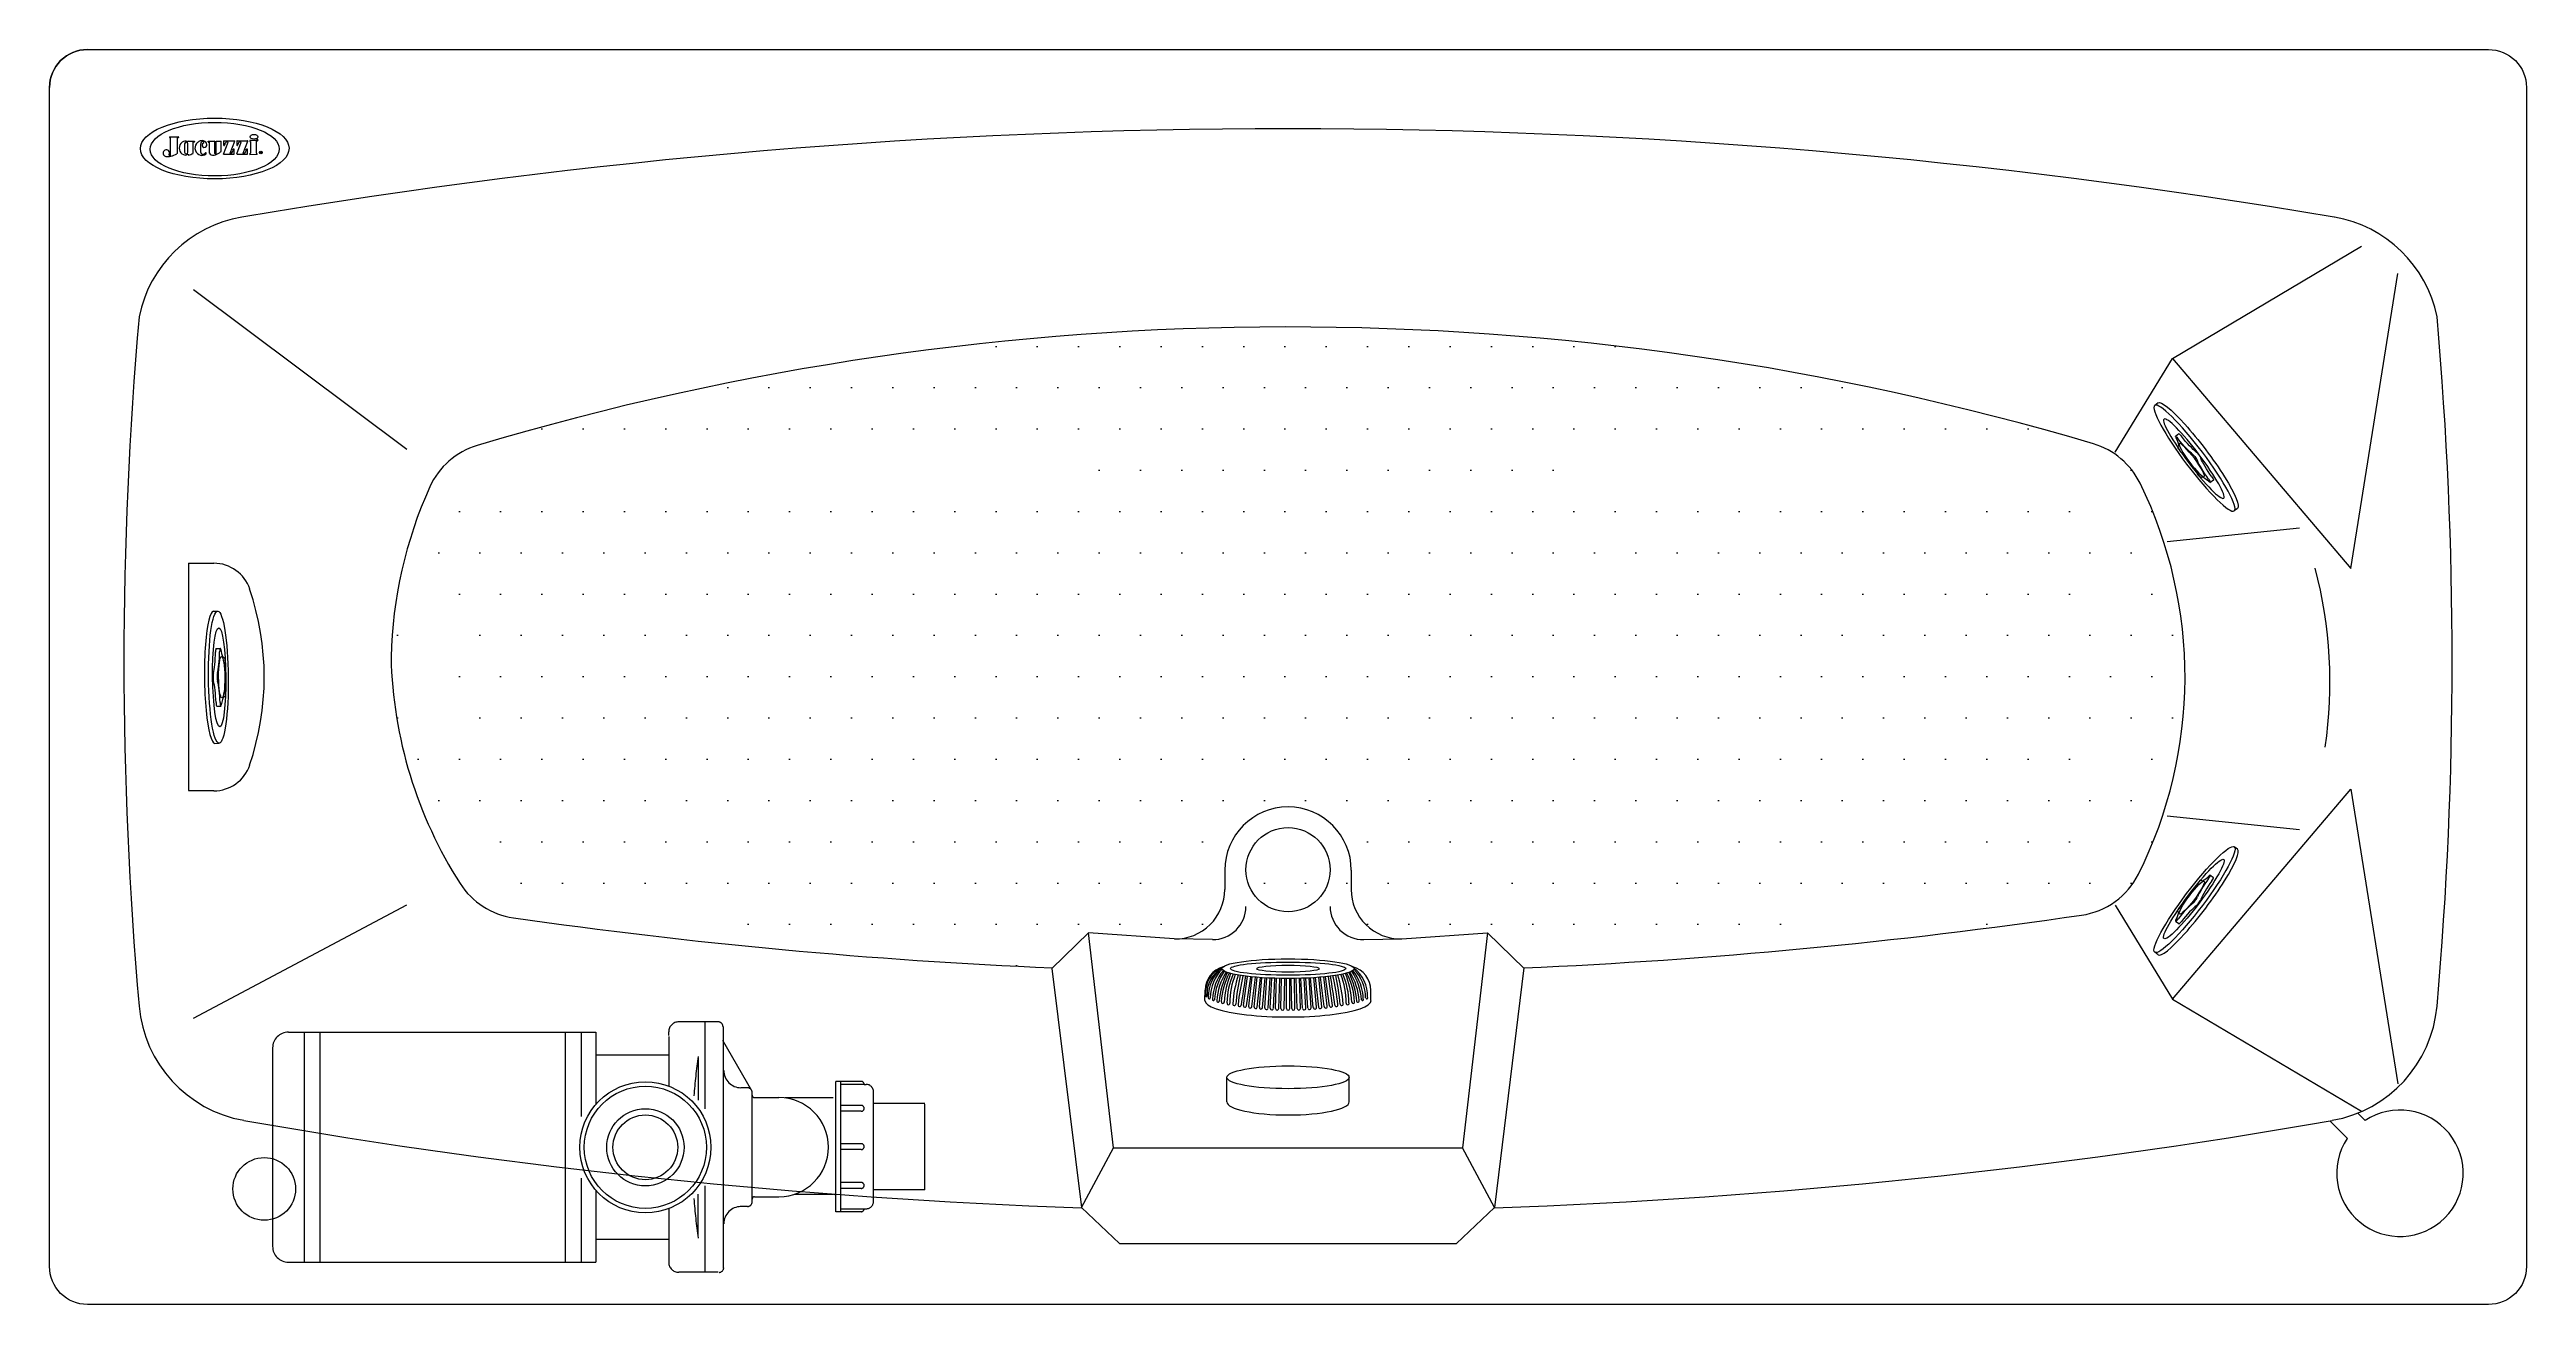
# Model space of a CAD drawing. Header units: millimetres. Extents: x -1270.29 to -1268.79, y 2207.47 to 2208.23.
import ezdxf
from ezdxf.enums import TextEntityAlignment as Align

# ---------------------------------------------------------------- set-up
doc = ezdxf.new("R2010")
doc.units = ezdxf.units.MM
doc.header["$LTSCALE"] = 10
doc.linetypes.add('HIDDEN', pattern=[0.375, 0.25, -0.125])
for name, color, linetype in [('CONTOR05', 7, 'Continuous'), ('jacuzzi', 1, 'Continuous'), ('LCOTA02', 1, 'Continuous')]:
    doc.layers.add(name, color=color, linetype=linetype)
doc.styles.add('ROMANS', font='romans', dxfattribs={"height": 4})

# ---------------------------------------------------------------- blocks, each defined once
blk = doc.blocks.new('A$C1E5B20B9')
at = {"layer": 'LCOTA02'}
for p, q in [((12, 80), (17, 80)), ((14.6, 57.5), (19.6, 57.5)), ((14.6, 22.5), (20, 22.5)), ((12, 0), (17, 0))]:
    blk.add_line(p, q, dxfattribs=at)
for centre, major_axis, start_param, end_param in [((12, 40), (0, 40), 0, 3.141593), ((8.2, 59), (0, 19), 3.648269, 4.519872), ((14.6, 54.8), (0, 2.68), 6.283185, 7.661464), ((13.2, 59), (0, 19), 3.648269, 4.519872), ((19.6, 54.8), (0, 2.68), 5.533225, 7.661464), ((24, 70.7), (0, 19), 2.391632, 3.263235), ((24.8, 49.2), (0, 2.68), 4.276588, 6.404827), ((30.7, 40), (0, 19), 1.134995, 2.006598), ((11.3, 40), (0, 2.68), 0.506677, 2.634916), ((8.2, 21), (0, 19), 4.904906, 5.776509), ((16.3, 40), (0, 2.68), 0.506677, 2.634916), ((13.2, 21), (0, 19), 4.904906, 5.776509), ((24.8, 30.8), (0, 2.68), 3.019951, 5.14819), ((14.6, 25.2), (0, 2.68), 1.763314, 3.141593), ((19.6, 25.2), (0, 2.68), 1.763314, 3.891553), ((24, 9.3), (0, 19), 6.161543, 7.033146)]:
    blk.add_ellipse(centre, major_axis=major_axis, ratio=0.3, start_param=start_param, end_param=end_param, dxfattribs=at)
for centre, major_axis, ratio in [((17, 40), (0, 40), 0.3), ((18, 40), (0, 30), 0.266667), ((21, 40), (0, 12.5), 0.3)]:
    blk.add_ellipse(centre, major_axis=major_axis, ratio=ratio, dxfattribs=at)
blk = doc.blocks.new('A$C00053991')
at = {"layer": 'CONTOR05', "xscale": 0.5, "zscale": 0.5}
blk.add_blockref('A$C1E5B20B9', (0, 0), dxfattribs=at)
blk = doc.blocks.new('A$C691B2982')
at = {"layer": 'CONTOR05', "xscale": 0.1, "yscale": 0.1, "zscale": 0.1}
blk.add_blockref('A$C00053991', (0, 0), dxfattribs=at)
blk = doc.blocks.new('A$C159910E5')
at = {"layer": 'CONTOR05', "rotation": 270}
blk.add_blockref('A$C691B2982', (0, 1.45), dxfattribs=at)
blk = doc.blocks.new('A$C3BF32979')
at = {"layer": 'CONTOR05', "rotation": 314.9999999999977}
blk.add_blockref('A$C159910E5', (-0.4, 5.26), dxfattribs=at)
blk = doc.blocks.new('A$C1203195E')
at = {"layer": 'CONTOR05', "rotation": 135.5818886525813}
blk.add_blockref('A$C3BF32979', (4.89, 4.04), dxfattribs=at)

msp = doc.modelspace()

# ---------------------------------------------------------------- hatches: boundary and pattern name
at = {"layer": 'jacuzzi'}
h = msp.add_hatch(dxfattribs=at)
h.set_pattern_fill('DOTS', color=256, scale=0.4, style=0)
h.set_pattern_definition([(0, (-1269.491862, 2206.503448), (0.0125, 0.025), [0, -0.025])])
edge = h.paths.add_edge_path()
edge.add_arc((-1269.54, 2206.349), 1.7162, 73.4877, 106.6259)
edge.add_arc((-1269.0653, 2207.9503), 0.046, 26.1105, 73.4877)
edge.add_arc((-1269.2635, 2207.8532), 0.2667, 333.4199, 386.1105)
edge.add_arc((-1269.0661, 2207.7545), 0.046, 278.3485, 333.4199)
edge.add_arc((-1269.54, 2210.9839), 3.3099, 272.471, 278.3485)
edge.add_line((-1269.397, 2207.6767), (-1269.4192, 2207.6982))
edge.add_line((-1269.4711, 2207.6946), (-1269.4192, 2207.6982))
edge.add_arc((-1269.4718, 2207.7246), 0.03, 180, 270.7973)
edge.add_arc((-1269.54, 2207.7362), 0.0383, 0, 180)
edge.add_arc((-1269.6083, 2207.7246), 0.03, 269.2027, 360)
edge.add_line((-1269.5018, 2207.7332), (-1269.5018, 2207.7246))
edge.add_line((-1269.5783, 2207.7332), (-1269.5783, 2207.7246))
edge.add_line((-1269.6089, 2207.6946), (-1269.6609, 2207.6982))
edge.add_line((-1269.683, 2207.6767), (-1269.6609, 2207.6982))
edge.add_arc((-1269.54, 2210.9839), 3.3099, 261.8519, 267.529)
edge.add_arc((-1270.0026, 2207.7529), 0.046, 212.5592, 261.8519)
edge.add_arc((-1269.8166, 2207.8716), 0.2667, 181.3713, 212.5592)
edge.add_arc((-1269.8166, 2207.8588), 0.2667, 155.7595, 178.6287)
edge.add_arc((-1270.0179, 2207.9495), 0.0459, 106.6259, 155.7595)

# ---------------------------------------------------------------- linework, layer by layer
for p, q in [((-1270.2172, 2208.18), (-1270.2172, 2208.1802)), ((-1270.2171, 2208.1804), (-1270.2121, 2208.1804)), ((-1270.2119, 2208.1802), (-1270.2119, 2208.18)), ((-1270.2169, 2208.1798), (-1270.2171, 2208.1798)), ((-1270.2167, 2208.1694), (-1270.2167, 2208.1796)), ((-1270.2121, 2208.1798), (-1270.2128, 2208.1798)), ((-1270.2128, 2208.1798), (-1270.2127, 2208.1702)), ((-1270.2063, 2208.1775), (-1270.2063, 2208.1776)), ((-1270.2061, 2208.1778), (-1270.2025, 2208.1778)), ((-1270.2061, 2208.1699), (-1270.2061, 2208.1694)), ((-1270.2032, 2208.177), (-1270.2032, 2208.1704)), ((-1270.2025, 2208.1772), (-1270.203, 2208.1772)), ((-1270.2023, 2208.1776), (-1270.2023, 2208.1773)), ((-1270.1984, 2208.1709), (-1270.1984, 2208.1761)), ((-1270.1951, 2208.1701), (-1270.1951, 2208.1707)), ((-1270.194, 2208.1773), (-1270.194, 2208.1777)), ((-1270.1939, 2208.1778), (-1270.1903, 2208.1778)), ((-1270.1939, 2208.1772), (-1270.1935, 2208.1772)), ((-1270.1934, 2208.1771), (-1270.1934, 2208.1714)), ((-1270.1891, 2208.1778), (-1270.1861, 2208.1778)), ((-1270.1846, 2208.1778), (-1270.1846, 2208.1753)), ((-1270.1846, 2208.1699), (-1270.1818, 2208.1772)), ((-1270.1845, 2208.1779), (-1270.178, 2208.1779)), ((-1270.1845, 2208.1752), (-1270.1841, 2208.1752)), ((-1270.1845, 2208.1698), (-1270.1783, 2208.1698)), ((-1270.1807, 2208.1704), (-1270.1779, 2208.1778)), ((-1270.1787, 2208.173), (-1270.1783, 2208.173)), ((-1270.1782, 2208.1698), (-1270.1782, 2208.1729)), ((-1270.1766, 2208.1778), (-1270.1766, 2208.1753)), ((-1270.1766, 2208.17), (-1270.1739, 2208.1772)), ((-1270.1765, 2208.1779), (-1270.1701, 2208.1779)), ((-1270.1765, 2208.1752), (-1270.1762, 2208.1752)), ((-1270.1765, 2208.1698), (-1270.1703, 2208.1698)), ((-1270.1728, 2208.1704), (-1270.17, 2208.1778)), ((-1270.1707, 2208.173), (-1270.1703, 2208.173)), ((-1270.1702, 2208.1699), (-1270.1702, 2208.1729)), ((-1270.1688, 2208.1698), (-1270.1688, 2208.17)), ((-1270.1687, 2208.1697), (-1270.1643, 2208.1698)), ((-1270.1642, 2208.1698), (-1270.1642, 2208.17)), ((-1269.0043, 2208.0461), (-1268.89, 2208.1141)), ((-1268.8963, 2207.919), (-1268.8679, 2208.0975)), ((-1270.0736, 2207.9911), (-1270.2029, 2208.0878)), ((-1269.0392, 2207.9893), (-1269.0043, 2208.0461)), ((-1269.0043, 2208.0461), (-1268.8963, 2207.919)), ((-1269.0077, 2207.9352), (-1268.9275, 2207.9435)), ((-1270.2058, 2207.9221), (-1270.2058, 2207.7844)), ((-1270.2058, 2207.9221), (-1270.1905, 2207.9221)), ((-1270.2058, 2207.7844), (-1270.1905, 2207.7844)), ((-1269.0043, 2207.6582), (-1268.8963, 2207.7852)), ((-1268.8963, 2207.7852), (-1268.8679, 2207.6068)), ((-1269.0077, 2207.7691), (-1268.9275, 2207.7608)), ((-1269.5783, 2207.7362), (-1269.5783, 2207.7332)), ((-1269.5783, 2207.7332), (-1269.5783, 2207.7246)), ((-1269.5018, 2207.7362), (-1269.5018, 2207.7332)), ((-1269.5018, 2207.7332), (-1269.5018, 2207.7246)), ((-1270.2029, 2207.6466), (-1270.0736, 2207.7152)), ((-1269.0392, 2207.715), (-1269.0043, 2207.6582)), ((-1269.683, 2207.6767), (-1269.6609, 2207.6982)), ((-1269.6089, 2207.6946), (-1269.6609, 2207.6982)), ((-1269.6458, 2207.568), (-1269.6609, 2207.6982)), ((-1269.5858, 2207.6942), (-1269.6089, 2207.6946)), ((-1269.4942, 2207.6942), (-1269.4711, 2207.6946)), ((-1269.4711, 2207.6946), (-1269.4192, 2207.6982)), ((-1269.4192, 2207.6982), (-1269.4343, 2207.568)), ((-1269.397, 2207.6767), (-1269.4192, 2207.6982)), ((-1269.683, 2207.6767), (-1269.665, 2207.5319)), ((-1269.567, 2207.6543), (-1269.5646, 2207.6719)), ((-1269.5651, 2207.6541), (-1269.5626, 2207.6717)), ((-1269.5638, 2207.6539), (-1269.5617, 2207.6716)), ((-1269.5619, 2207.6536), (-1269.5597, 2207.6714)), ((-1269.5606, 2207.6535), (-1269.5587, 2207.6714)), ((-1269.5586, 2207.6533), (-1269.5567, 2207.6712)), ((-1269.5573, 2207.6532), (-1269.5558, 2207.6712)), ((-1269.5554, 2207.653), (-1269.5538, 2207.671)), ((-1269.5541, 2207.6529), (-1269.5528, 2207.671)), ((-1269.5521, 2207.6528), (-1269.5508, 2207.6709)), ((-1269.5508, 2207.6527), (-1269.5499, 2207.6709)), ((-1269.5488, 2207.6526), (-1269.5479, 2207.6708)), ((-1269.5476, 2207.6525), (-1269.5469, 2207.6708)), ((-1269.5456, 2207.6524), (-1269.5449, 2207.6707)), ((-1269.5443, 2207.6524), (-1269.544, 2207.6707)), ((-1269.5423, 2207.6524), (-1269.542, 2207.6707)), ((-1269.541, 2207.6524), (-1269.541, 2207.6707)), ((-1269.539, 2207.6524), (-1269.539, 2207.6707)), ((-1269.5378, 2207.6524), (-1269.5381, 2207.6707)), ((-1269.5358, 2207.6524), (-1269.5361, 2207.6707)), ((-1269.5345, 2207.6524), (-1269.5351, 2207.6707)), ((-1269.5325, 2207.6525), (-1269.5331, 2207.6708)), ((-1269.5312, 2207.6526), (-1269.5322, 2207.6708)), ((-1269.5292, 2207.6527), (-1269.5302, 2207.6709)), ((-1269.528, 2207.6528), (-1269.5292, 2207.6709)), ((-1269.526, 2207.6529), (-1269.5272, 2207.671)), ((-1269.5247, 2207.653), (-1269.5263, 2207.671)), ((-1269.5227, 2207.6532), (-1269.5243, 2207.6712)), ((-1269.5214, 2207.6533), (-1269.5233, 2207.6712)), ((-1269.5195, 2207.6535), (-1269.5213, 2207.6714)), ((-1269.5182, 2207.6536), (-1269.5204, 2207.6714)), ((-1269.5163, 2207.6539), (-1269.5184, 2207.6716)), ((-1269.5149, 2207.6541), (-1269.5174, 2207.6717)), ((-1269.513, 2207.6543), (-1269.5154, 2207.6719)), ((-1269.3973, 2207.677), (-1269.415, 2207.5319)), ((-1269.5903, 2207.6573), (-1269.5902, 2207.6635)), ((-1269.5903, 2207.6573), (-1269.5902, 2207.6635)), ((-1269.4898, 2207.6573), (-1269.4898, 2207.6635)), ((-1269.0043, 2207.6582), (-1268.89, 2207.5902)), ((-1269.5772, 2207.6108), (-1269.5772, 2207.5959)), ((-1269.5029, 2207.5959), (-1269.5029, 2207.6108)), ((-1268.8985, 2207.5738), (-1268.9092, 2207.5845)), ((-1268.8877, 2207.5846), (-1268.8919, 2207.5889)), ((-1269.665, 2207.5319), (-1269.6458, 2207.568)), ((-1269.6458, 2207.568), (-1269.4343, 2207.568)), ((-1269.415, 2207.5319), (-1269.4343, 2207.568)), ((-1269.665, 2207.5319), (-1269.6421, 2207.5102)), ((-1269.415, 2207.5319), (-1269.438, 2207.5102)), ((-1269.6421, 2207.5102), (-1269.438, 2207.5102))]:
    msp.add_line(p, q, dxfattribs=at)
at = {"layer": 'jacuzzi', "linetype": 'HIDDEN'}
for p, q in [((-1269.8851, 2207.6444), (-1269.9092, 2207.6444)), ((-1269.8929, 2207.5917), (-1269.8929, 2207.6444)), ((-1269.8818, 2207.4955), (-1269.8818, 2207.6415)), ((-1270.155, 2207.6286), (-1270.155, 2207.5084)), ((-1270.1454, 2207.6382), (-1269.9591, 2207.6382)), ((-1270.1359, 2207.6382), (-1270.1359, 2207.4989)), ((-1270.1264, 2207.6382), (-1270.1264, 2207.4989)), ((-1269.9777, 2207.6382), (-1269.9777, 2207.4989)), ((-1269.9681, 2207.6382), (-1269.9681, 2207.5871)), ((-1269.9591, 2207.6382), (-1269.9591, 2207.6004)), ((-1269.9591, 2207.6382), (-1269.9591, 2207.5945)), ((-1269.9591, 2207.6361), (-1269.9591, 2207.6004)), ((-1269.9591, 2207.6361), (-1269.9591, 2207.6004)), ((-1269.915, 2207.6362), (-1269.915, 2207.6384)), ((-1269.915, 2207.6362), (-1269.915, 2207.6384)), ((-1269.8649, 2207.6031), (-1269.8822, 2207.633)), ((-1269.9591, 2207.6244), (-1269.915, 2207.6244)), ((-1269.8973, 2207.6224), (-1269.8973, 2207.5969)), ((-1269.8674, 2207.6045), (-1269.8713, 2207.6045)), ((-1269.8645, 2207.5354), (-1269.8645, 2207.6016)), ((-1269.8631, 2207.5986), (-1269.8483, 2207.5986)), ((-1269.8154, 2207.5983), (-1269.8446, 2207.5983)), ((-1269.8139, 2207.5294), (-1269.8139, 2207.6083)), ((-1269.8109, 2207.5294), (-1269.8109, 2207.6083)), ((-1269.7967, 2207.6065), (-1269.8109, 2207.6065)), ((-1269.7967, 2207.6065), (-1269.7955, 2207.6065)), ((-1269.7967, 2207.6064), (-1269.7955, 2207.6064)), ((-1269.791, 2207.5357), (-1269.791, 2207.602)), ((-1269.791, 2207.5356), (-1269.791, 2207.6019)), ((-1269.76, 2207.595), (-1269.791, 2207.595)), ((-1269.76, 2207.5908), (-1269.76, 2207.5945)), ((-1269.76, 2207.5426), (-1269.76, 2207.5945)), ((-1269.76, 2207.5871), (-1269.76, 2207.5908)), ((-1269.76, 2207.5426), (-1269.76, 2207.5908)), ((-1269.9681, 2207.5498), (-1269.9681, 2207.4989)), ((-1269.9591, 2207.5424), (-1269.9591, 2207.4989)), ((-1269.8973, 2207.5144), (-1269.8973, 2207.54)), ((-1269.8929, 2207.4927), (-1269.8929, 2207.5451)), ((-1269.8631, 2207.5385), (-1269.8483, 2207.5385)), ((-1269.8154, 2207.5399), (-1269.8391, 2207.5399)), ((-1269.8146, 2207.5398), (-1269.8151, 2207.5398)), ((-1269.76, 2207.5426), (-1269.791, 2207.5426)), ((-1269.76, 2207.5426), (-1269.791, 2207.5426)), ((-1269.8674, 2207.5325), (-1269.8718, 2207.5325)), ((-1269.8109, 2207.5312), (-1269.7955, 2207.5312)), ((-1269.9591, 2207.5125), (-1269.9591, 2207.4989)), ((-1269.915, 2207.5125), (-1269.9591, 2207.5125)), ((-1270.1454, 2207.4989), (-1269.9591, 2207.4989)), ((-1269.915, 2207.5008), (-1269.915, 2207.4987)), ((-1269.915, 2207.5008), (-1269.915, 2207.4987)), ((-1269.8922, 2207.4927), (-1269.909, 2207.4927)), ((-1269.8922, 2207.4927), (-1269.909, 2207.4927)), ((-1269.8851, 2207.4927), (-1269.8936, 2207.4927))]:
    msp.add_line(p, q, dxfattribs=at)
at = {"layer": 'jacuzzi', "color": 3}
msp.add_lwpolyline([(-1270.2671, 2208.2332, 0.414214), (-1270.29, 2208.2103, -0.414214), (-1270.2671, 2208.2332), (-1268.813, 2208.2332, -0.414214), (-1268.79, 2208.2103), (-1268.79, 2207.4962, -0.414214), (-1268.813, 2207.4732), (-1270.2671, 2207.4732, -0.414214), (-1270.29, 2207.4962), (-1270.29, 2208.2103)], format="xyb", dxfattribs=at)
at = {"layer": 'jacuzzi'}
msp.add_lwpolyline([(-1270.2063, 2208.171), (-1270.2063, 2208.1761, 1), (-1270.2082, 2208.1761), (-1270.2082, 2208.171, 1)], format="xyb", close=True, dxfattribs=at)
for points in [[(-1270.1902, 2208.1777), (-1270.1902, 2208.1706, 0.135484), (-1270.1902, 2208.1705, 0.597309), (-1270.1892, 2208.1705, 0.11277), (-1270.1892, 2208.1706), (-1270.1892, 2208.1777)], [(-1270.1895, 2208.1695, 0.062974), (-1270.1864, 2208.1712, 0.257829), (-1270.186, 2208.1718), (-1270.186, 2208.1777)], [(-1270.1652, 2208.1782), (-1270.1687, 2208.1782, 0.414214), (-1270.1688, 2208.1781), (-1270.1688, 2208.1777, 0.414214), (-1270.1687, 2208.1776), (-1270.1684, 2208.1776, -0.414214), (-1270.1683, 2208.1775), (-1270.1683, 2208.1705)], [(-1270.1647, 2208.1705), (-1270.1647, 2208.1776, -0.309408), (-1270.1646, 2208.1778, 0.090701), (-1270.1637, 2208.1783, 0.365017), (-1270.1637, 2208.1784), (-1270.1638, 2208.1786, 0.451807), (-1270.1641, 2208.1787, -0.178007), (-1270.1653, 2208.1782)]]:
    msp.add_lwpolyline(points, format="xyb", dxfattribs=at)
at = {"layer": 'jacuzzi', "linetype": 'HIDDEN'}
for points in [[(-1269.915, 2207.6355), (-1269.915, 2207.6055)], [(-1269.7985, 2207.6083), (-1269.8139, 2207.6083)], [(-1269.7985, 2207.5938), (-1269.8109, 2207.5938)], [(-1269.7985, 2207.5902), (-1269.8109, 2207.5902)], [(-1269.7985, 2207.5706), (-1269.8109, 2207.5706)], [(-1269.7985, 2207.567), (-1269.8109, 2207.567)], [(-1269.7985, 2207.5471), (-1269.8109, 2207.5471)], [(-1269.7985, 2207.5435), (-1269.8109, 2207.5435)], [(-1269.915, 2207.5314), (-1269.915, 2207.5075), (-1269.915, 2207.5008)], [(-1269.7985, 2207.5294), (-1269.8139, 2207.5294)], [(-1269.915, 2207.5125), (-1269.915, 2207.5075), (-1269.915, 2207.5008)]]:
    msp.add_lwpolyline(points, dxfattribs=at)
at = {"layer": 'jacuzzi'}
for centre, radius in [((-1270.1621, 2208.1709), 0.000795), ((-1269.54, 2207.7365), 0.0255), ((-1270.16, 2207.5432), 0.019)]:
    msp.add_circle(centre, radius, dxfattribs=at)
at = {"layer": 'jacuzzi', "linetype": 'HIDDEN'}
for radius in [0.0397, 0.037, 0.0234, 0.0196]:
    msp.add_circle((-1269.9292, 2207.5684), radius, dxfattribs=at)
at = {"layer": 'jacuzzi'}
for centre, radius, start, end in [((-1270.2171, 2208.1802), 0.000183, 90.1374, 180.1374), ((-1270.2121, 2208.1802), 0.000183, 0.1374, 90.1374), ((-1269.54, 2204.4069), 3.7783, 80.346, 99.654), ((-1270.2191, 2208.1705), 0.00211, 123.1177, 234.9462), ((-1270.2192, 2208.1707), 0.00184, 329.5256, 123.375), ((-1270.2193, 2208.1703), 0.00182, 234.9462, 260.3128), ((-1270.2184, 2208.1753), 0.00692, 260.3128, 285.5557), ((-1270.2173, 2208.1696), 0.000455, 149.5256, 195.9125), ((-1270.2171, 2208.1696), 0.000664, 195.9125, 246.2656), ((-1270.2171, 2208.1694), 0.000455, 246.2656, 297.3403), ((-1270.2171, 2208.18), 0.000183, 180.1374, 270.1374), ((-1270.2169, 2208.1796), 0.000183, 0.1374, 90.1374), ((-1270.2172, 2208.1696), 0.000605, 297.3403, 316.6663), ((-1270.2172, 2208.1695), 0.000567, 320.3573, 351.2817), ((-1270.2221, 2208.1882), 0.0204, 285.6978, 296.9818), ((-1270.2129, 2208.1702), 0.000183, 298.9605, 0.1374), ((-1270.2121, 2208.18), 0.000183, 270.1374, 0.1374), ((-1270.2071, 2208.1735), 0.00441, 126.4407, 231.623), ((-1270.2078, 2208.1724), 0.00305, 228.5372, 304.3679), ((-1270.2078, 2208.175), 0.0028, 60.0604, 132.4135), ((-1270.2064, 2208.1775), 0.0000913, 231.5927, 0.1374), ((-1270.2061, 2208.1776), 0.000183, 90.1374, 180.1374), ((-1270.2069, 2208.1768), 0.00749, 276.4234, 300.2236), ((-1270.203, 2208.177), 0.000183, 90.1374, 180.1374), ((-1270.2025, 2208.1776), 0.000183, 0.1374, 90.1374), ((-1270.2025, 2208.1773), 0.000183, 270.1374, 0.1374), ((-1270.1975, 2208.1736), 0.00446, 127.2687, 242.4045), ((-1270.1976, 2208.1741), 0.00398, 88.737, 129.0901), ((-1270.1975, 2208.1734), 0.00427, 241.8197, 289.4806), ((-1270.1965, 2208.1761), 0.00197, 150.5747, 179.1498), ((-1270.1975, 2208.1708), 0.000927, 174.1917, 252.6762), ((-1270.1972, 2208.1764), 0.00116, 97.2494, 147.38), ((-1270.1972, 2208.1725), 0.00266, 258.7146, 294.357), ((-1270.1963, 2208.1753), 0.00138, 110.4207, 290.8717), ((-1270.1977, 2208.1749), 0.00316, 29.6646, 87.6392), ((-1270.1972, 2208.1766), 0.000975, 50.9183, 96.4788), ((-1270.1969, 2208.177), 0.000419, 289.1669, 44.2246), ((-1270.1971, 2208.1721), 0.00219, 295.4077, 324.9958), ((-1270.1981, 2208.1736), 0.00467, 295.1404, 309.0463), ((-1270.1965, 2208.1757), 0.00178, 294.5309, 26.0445), ((-1270.1952, 2208.1707), 0.000114, 0.1374, 144.9958), ((-1270.1952, 2208.1701), 0.000114, 309.2685, 0.1374), ((-1270.1939, 2208.1777), 0.0000913, 90.1374, 180.1374), ((-1270.1939, 2208.1773), 0.0000913, 180.1374, 270.1374), ((-1270.1935, 2208.1771), 0.0000913, 0.1374, 90.1374), ((-1270.1913, 2208.1714), 0.00214, 180.1374, 268.0606), ((-1270.1909, 2208.1735), 0.00421, 264.2109, 289.9875), ((-1270.1903, 2208.1777), 0.0000913, 0.1374, 90.1374), ((-1270.1891, 2208.1777), 0.0000913, 90.1374, 180.1374), ((-1270.1861, 2208.1777), 0.0000913, 0.1374, 90.1374), ((-1270.1845, 2208.1778), 0.0000913, 90.1374, 180.1374), ((-1270.1845, 2208.1753), 0.0000913, 180.1374, 270.1374), ((-1270.1845, 2208.1699), 0.000114, 159.0669, 270.1374), ((-1270.1841, 2208.1753), 0.0000913, 270.1374, 355.1962), ((-1270.1815, 2208.1751), 0.00256, 130.2947, 175.1962), ((-1270.1821, 2208.1758), 0.0016, 80.4748, 129.1422), ((-1270.1819, 2208.1773), 0.000114, 339.0669, 80.4748), ((-1270.1806, 2208.1704), 0.000114, 159.0669, 274.2117), ((-1270.1808, 2208.1727), 0.00243, 274.2117, 281.3592), ((-1270.1814, 2208.1727), 0.00262, 294.9649, 3.9146), ((-1270.1787, 2208.1728), 0.000114, 90.1374, 183.9146), ((-1270.1783, 2208.1729), 0.0000913, 0.1374, 90.1374), ((-1270.1783, 2208.1699), 0.0000913, 270.1374, 0.1374), ((-1270.178, 2208.1778), 0.0000913, 339.0669, 90.1374), ((-1270.1765, 2208.1699), 0.000114, 159.0669, 270.1374), ((-1270.1765, 2208.1778), 0.0000913, 90.1374, 180.1374), ((-1270.1765, 2208.1753), 0.0000913, 180.1374, 270.1374), ((-1270.1762, 2208.1753), 0.0000913, 270.1374, 355.1962), ((-1270.1736, 2208.1751), 0.00256, 130.2947, 175.1962), ((-1270.1742, 2208.1758), 0.0016, 80.4748, 129.1422), ((-1270.174, 2208.1773), 0.000114, 339.0669, 80.4748), ((-1270.1727, 2208.1704), 0.000114, 159.0669, 274.2117), ((-1270.1728, 2208.1727), 0.00243, 274.2117, 281.3592), ((-1270.1735, 2208.1727), 0.00262, 294.9649, 3.9146), ((-1270.1707, 2208.1729), 0.000114, 90.1374, 183.9146), ((-1270.1703, 2208.1729), 0.0000913, 0.1374, 90.1374), ((-1270.1703, 2208.1699), 0.0000913, 270.1374, 0.1374), ((-1270.1701, 2208.1778), 0.0000913, 339.0669, 90.1374), ((-1270.1687, 2208.17), 0.0000913, 82.3097, 180.1374), ((-1270.1687, 2208.1698), 0.0000913, 180.1374, 270.1374), ((-1270.1687, 2208.1705), 0.000365, 262.3097, 0.1374), ((-1270.1644, 2208.1705), 0.000365, 180.1374, 273.7485), ((-1270.1643, 2208.17), 0.0000913, 0.1374, 93.7485), ((-1270.1643, 2208.1698), 0.0000913, 270.1374, 0.1374), ((-1270.1608, 2208.0563), 0.0765, 99.654, 168.6311), ((-1268.9192, 2208.0563), 0.0765, 11.3689, 80.346), ((-1267.8686, 2207.8626), 2.3764, 174.96, 185.04), ((-1269.54, 2206.349), 1.7162, 73.4877, 106.6259), ((-1271.2114, 2207.8626), 2.3764, 354.96, 5.04), ((-1270.0179, 2207.9495), 0.0459, 106.6259, 155.7595), ((-1269.0653, 2207.9503), 0.046, 26.1105, 73.4877), ((-1269.2635, 2207.8532), 0.2667, 333.4199, 26.1105), ((-1269.8166, 2207.8588), 0.2667, 155.7595, 178.6287), ((-1270.1905, 2207.8991), 0.023, 18.9246, 90), ((-1269.1757, 2207.8502), 0.2667, 351.5085, 14.9644), ((-1270.3245, 2207.8532), 0.1645, 341.0754, 18.9246), ((-1269.8166, 2207.8716), 0.2667, 181.3713, 212.5592), ((-1270.1905, 2207.8073), 0.023, 270, 341.0754), ((-1269.54, 2207.7362), 0.0383, 0, 180), ((-1269.0661, 2207.7545), 0.046, 278.3485, 333.4199), ((-1270.0026, 2207.7529), 0.046, 212.5592, 261.8519), ((-1269.6083, 2207.7246), 0.03, 269.2027, 0), ((-1269.4718, 2207.7246), 0.03, 180, 270.7973), ((-1269.54, 2210.9839), 3.3099, 261.8519, 267.529), ((-1269.5855, 2207.7142), 0.02, 269.2027, 0), ((-1269.4945, 2207.7142), 0.02, 180, 270.7973), ((-1269.54, 2210.9839), 3.3099, 272.471, 278.3485), ((-1269.5752, 2207.6633), 0.015, 105.4909, 179.5), ((-1269.5735, 2207.6622), 0.0165, 113.122, 187.4137), ((-1269.571, 2207.6613), 0.0181, 119.4273, 183.9522), ((-1269.5665, 2207.6599), 0.0218, 127.8314, 181.6456), ((-1269.5628, 2207.6591), 0.0243, 134.3309, 180.2321), ((-1269.5569, 2207.6573), 0.0288, 140.6805, 178.3252), ((-1269.5514, 2207.656), 0.0332, 145.1075, 176.9796), ((-1269.5462, 2207.6546), 0.0371, 147.5492, 176.0418), ((-1269.5346, 2207.653), 0.0472, 153.2328, 175.4084), ((-1269.5378, 2207.6541), 0.0427, 152.3198, 176.6528), ((-1269.5207, 2207.6524), 0.0581, 158.528, 176.0922), ((-1269.533, 2207.6555), 0.044, 156.1373, 179.444), ((-1269.5279, 2207.6555), 0.0474, 158.2863, 179.644), ((-1269.4992, 2207.65), 0.0745, 162.2851, 175.8848), ((-1269.4612, 2207.6471), 0.1107, 166.75, 175.9055), ((-1269.4255, 2207.6393), 0.1456, 166.9086, 173.8716), ((-1269.1119, 2207.5938), 0.4605, 170.2208, 172.4284), ((-1269.9681, 2207.5938), 0.4605, 7.5716, 9.7791), ((-1269.6546, 2207.6393), 0.1456, 6.1284, 13.0908), ((-1269.6189, 2207.6471), 0.1107, 4.0945, 13.2492), ((-1269.5809, 2207.65), 0.0745, 4.1152, 17.7136), ((-1269.5521, 2207.6555), 0.0474, 0.356, 21.7114), ((-1269.5471, 2207.6555), 0.044, 0.556, 23.8599), ((-1269.5593, 2207.6524), 0.0581, 3.9078, 21.4695), ((-1269.5423, 2207.6541), 0.0427, 3.3472, 27.6765), ((-1269.5454, 2207.653), 0.0472, 4.5916, 26.7633), ((-1269.5339, 2207.6546), 0.0371, 3.9582, 32.4452), ((-1269.5287, 2207.656), 0.0332, 3.0204, 34.8844), ((-1269.5048, 2207.6633), 0.015, 0.5, 74.4472), ((-1269.5232, 2207.6573), 0.0288, 1.6748, 39.1263), ((-1269.5136, 2207.6599), 0.0218, 358.3544, 52.1082), ((-1269.5173, 2207.6591), 0.0243, 359.7679, 45.0739), ((-1269.5895, 2207.6601), 0.000437, 185.1947, 359.2796), ((-1269.5877, 2207.659), 0.000615, 158.3204, 352.6804), ((-1269.5852, 2207.6579), 0.000615, 158.3204, 352.6804), ((-1269.5824, 2207.657), 0.000777, 163.1915, 347.3605), ((-1269.5795, 2207.6564), 0.000853, 167.1949, 0.3983), ((-1269.5761, 2207.6556), 0.000886, 160.0987, 10.7386), ((-1269.5725, 2207.6552), 0.000957, 166.4345, 352.6285), ((-1269.5075, 2207.6552), 0.000957, 187.3715, 13.5655), ((-1269.5039, 2207.6556), 0.000886, 169.2614, 19.9013), ((-1269.5005, 2207.6564), 0.000853, 179.6017, 12.8051), ((-1269.4977, 2207.657), 0.000777, 192.6395, 16.8085), ((-1269.4949, 2207.6579), 0.000615, 187.3196, 21.6796), ((-1269.4923, 2207.659), 0.000615, 187.3196, 21.6796), ((-1270.1591, 2207.6606), 0.077, 185.04, 260.0618), ((-1269.5693, 2207.6546), 0.000962, 167.9164, 353.337), ((-1269.5661, 2207.6542), 0.000966, 169.3777, 354.0441), ((-1269.5629, 2207.6537), 0.000971, 170.818, 354.7502), ((-1269.5596, 2207.6534), 0.000976, 172.2368, 355.4561), ((-1269.5564, 2207.6531), 0.00098, 173.6339, 356.1623), ((-1269.5531, 2207.6528), 0.000985, 175.009, 356.8693), ((-1269.5498, 2207.6526), 0.00099, 176.3618, 357.5776), ((-1269.5466, 2207.6525), 0.000995, 177.6922, 358.2877), ((-1269.5433, 2207.6524), 0.001, 179, 359), ((-1269.54, 2207.6524), 0.001, 180, 0), ((-1269.5368, 2207.6524), 0.001, 181, 1), ((-1269.5335, 2207.6525), 0.000995, 181.7123, 2.3078), ((-1269.5302, 2207.6526), 0.00099, 182.4224, 3.6382), ((-1269.527, 2207.6528), 0.000985, 183.1307, 4.991), ((-1269.5237, 2207.6531), 0.00098, 183.8377, 6.3661), ((-1269.5205, 2207.6534), 0.000976, 184.5439, 7.7632), ((-1269.5172, 2207.6537), 0.000971, 185.2498, 9.182), ((-1269.514, 2207.6542), 0.000966, 185.9559, 10.6223), ((-1269.5107, 2207.6546), 0.000962, 186.663, 12.0836), ((-1268.9209, 2207.6606), 0.077, 279.9382, 354.96), ((-1269.54, 2211.194), 3.6643, 260.0618, 268.0451), ((-1269.54, 2211.194), 3.6643, 271.9549, 279.9382), ((-1268.8666, 2207.5527), 0.0383, 146.537, 123.463)]:
    msp.add_arc(centre, radius, start, end, dxfattribs=at)
at = {"layer": 'jacuzzi', "linetype": 'HIDDEN'}
for centre, radius, start, end in [((-1269.909, 2207.6384), 0.00601, 90, 180), ((-1269.909, 2207.6384), 0.00601, 90, 180), ((-1269.8851, 2207.6415), 0.00286, 0, 90), ((-1270.1454, 2207.6286), 0.00954, 90, 180), ((-1269.4831, 2207.568), 0.4179, 172.3703, 175.6636), ((-1269.8713, 2207.6149), 0.0104, 180, 270), ((-1269.8674, 2207.6016), 0.00286, 0, 90), ((-1269.8631, 2207.6), 0.00145, 180, 270), ((-1269.8483, 2207.5685), 0.03, 270, 90), ((-1269.7985, 2207.6065), 0.0018, 0, 90), ((-1269.7955, 2207.602), 0.0045, 0, 90), ((-1269.7985, 2207.592), 0.0018, 270, 90), ((-1269.7985, 2207.5688), 0.0018, 270, 90), ((-1269.4831, 2207.5689), 0.4179, 184.3364, 187.6297), ((-1269.8674, 2207.5354), 0.00286, 270, 0), ((-1269.8631, 2207.537), 0.00145, 90, 180), ((-1269.8146, 2207.5391), 0.000743, 14.8583, 90), ((-1269.7985, 2207.5453), 0.0018, 270, 90), ((-1269.7955, 2207.5357), 0.0045, 270, 0), ((-1269.8713, 2207.5221), 0.0104, 90, 180), ((-1269.7985, 2207.5312), 0.0018, 270, 0), ((-1270.1454, 2207.5084), 0.00954, 180, 270), ((-1269.909, 2207.4987), 0.00601, 180, 270), ((-1269.909, 2207.4987), 0.00601, 180, 270), ((-1269.8846, 2207.4955), 0.00286, 270, 0)]:
    msp.add_arc(centre, radius, start, end, dxfattribs=at)
at = {"layer": 'jacuzzi'}
for centre, major_axis, ratio, start_param, end_param in [((-1270.19, 2208.1733), (0.045, 0.0001), 0.408776, 3.141593, 9.424778), ((-1270.19, 2208.1729), (0.0391, 0.0001), 0.415223, 3.141593, 9.424778), ((-1270.1662, 2208.1804), (0.00235, 0.00001), 0.621803, 3.141593, 9.424778), ((-1269.54, 2207.6573), (-0.0503, 0), 0.198307, 6.281174, 9.428239), ((-1269.54, 2207.5959), (0.0371, 0), 0.213184, 3.141593, 6.283185)]:
    msp.add_ellipse(centre, major_axis=major_axis, ratio=ratio, start_param=start_param, end_param=end_param, dxfattribs=at)
for centre, major_axis, ratio in [((-1269.54, 2207.6766), (-0.04, 0), 0.1484), ((-1269.54, 2207.6766), (-0.0349, 0), 0.114375), ((-1269.54, 2207.6766), (-0.0189, 0), 0.112344), ((-1269.54, 2207.6108), (-0.0371, 0), 0.186255)]:
    msp.add_ellipse(centre, major_axis=major_axis, ratio=ratio, dxfattribs=at)

# ---------------------------------------------------------------- block references
at = {"layer": 'jacuzzi', "extrusion": (0, 0, -1), "xscale": 0.009999999999923116, "yscale": 0.01000000000021828, "zscale": -0.009999999999990905, "rotation": 322.4063034757256}
msp.add_blockref('A$C1203195E', (1268.9599, 2207.9593), dxfattribs=at)
at = {"layer": 'jacuzzi', "xscale": 0.009999999999990905, "yscale": 0.01000000000021828, "zscale": 0.01000000000010459}
msp.add_blockref('A$C1203195E', (-1270.1963, 2207.8131), dxfattribs=at)
at = {"layer": 'jacuzzi', "xscale": 0.01000000000010328, "yscale": 0.009999999999923116, "zscale": 0.0100000000000707, "rotation": 142.4063034765203}
msp.add_blockref('A$C1203195E', (-1268.9599, 2207.7449), dxfattribs=at)

# ---------------------------------------------------------------- texts
at = {"layer": 'jacuzzi', "style": 'ROMANS'}
msp.add_text('R', height=0.000796, rotation=0.1374, dxfattribs=at).set_placement((-1270.1621, 2208.1709), align=Align.MIDDLE_CENTER)

doc.saveas('drawing.dxf')
